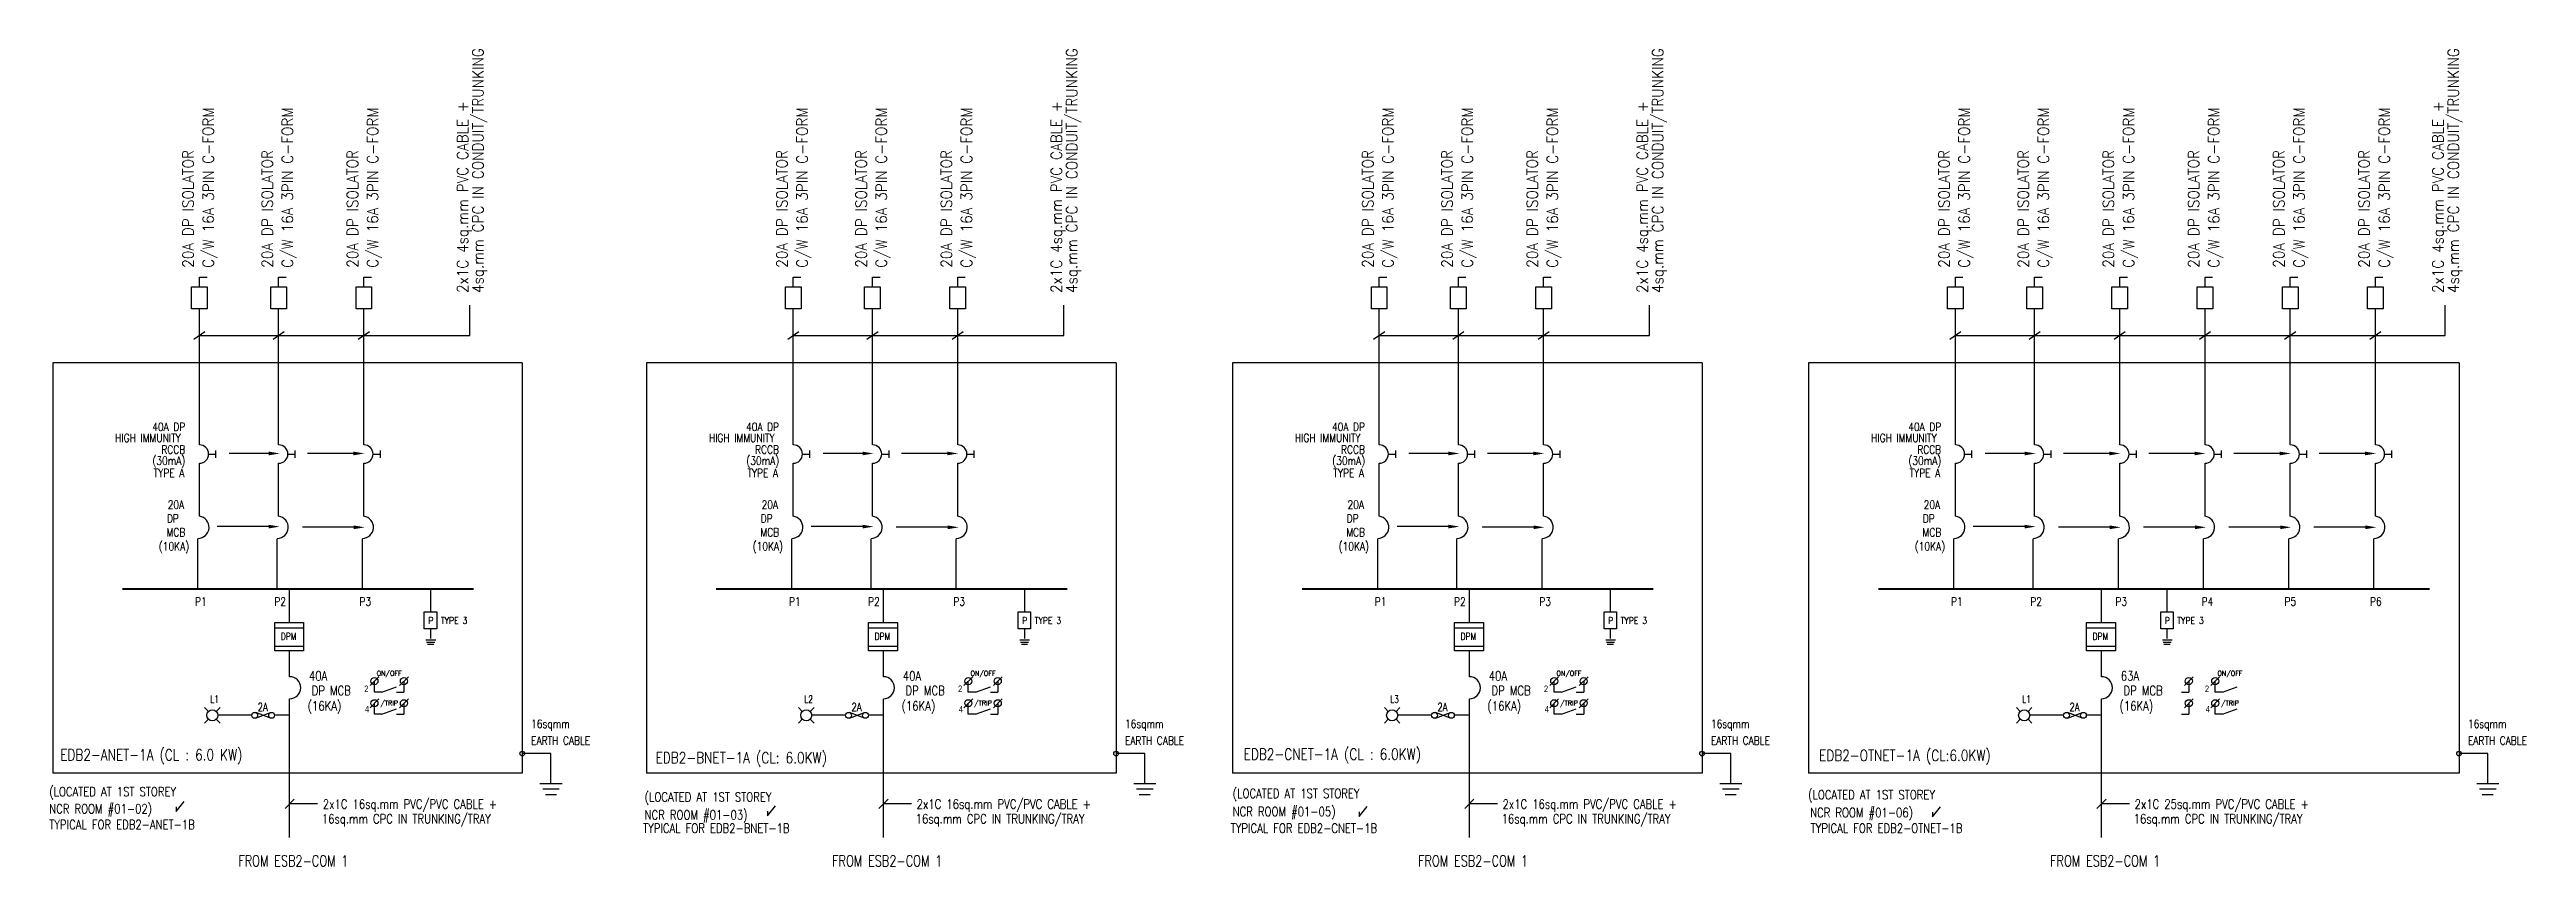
# Model space of a CAD drawing. Header units: millimetres. Extents: x 624049 to 847333, y 256790 to 538574.
# Drawn here: x 660459 to 727704, y 366289 to 388463 of the extents above; entities that cross this region are included whole.
import ezdxf
from ezdxf.enums import TextEntityAlignment as Align

# ---------------------------------------------------------------- set-up
doc = ezdxf.new("R2010")
doc.units = ezdxf.units.MM
doc.header["$LTSCALE"] = 0.01
doc.linetypes.add('{ -E- }', pattern=[0])
doc.layers.add('E-_ELEC----_E-', color=3, linetype='Continuous')
doc.styles.add('100', font='romans.shx', dxfattribs={"width": 0.8, "height": 250})
doc.styles.add('A2', font='SIMPLEX.shx', dxfattribs={"width": 0.95, "height": 190})
doc.styles.add('ATT', font='ROMANS.SHX')
doc.styles.add('MONOTXT', font='MONOTXT.SHX')
doc.styles.add('PwNote', font='Romans.shx', dxfattribs={"width": 0.75, "bigfont": 'Special.shx'})
doc.styles.add('ROMANS', font='romans', dxfattribs={"width": 0.75})

msp = doc.modelspace()

# ---------------------------------------------------------------- texts
at = {"ltscale": 1.5, "style": 'A2', "width": 0.9}
for s, p in [('4sq.mm CPC IN CONDUIT/TRUNKING', (672240, 381856)), ('4sq.mm CPC IN CONDUIT/TRUNKING', (688362, 381856)), ('4sq.mm CPC IN CONDUIT/TRUNKING', (704269, 381856)), ('4sq.mm CPC IN CONDUIT/TRUNKING', (725869, 381856)), ('2x1C 4sq.mm PVC CABLE +', (671821, 381856)), ('2x1C 4sq.mm PVC CABLE +', (687943, 381856)), ('2x1C 4sq.mm PVC CABLE +', (703850, 381856)), ('2x1C 4sq.mm PVC CABLE +', (725450, 381856))]:
    msp.add_text(s, height=300, rotation=90, dxfattribs=at).set_placement(p)
for s, height, rotation, style, width, p in [('C/W 16A 3PIN C-FORM', 300, 90, 'A2', 0.9, (664917, 382541)), ('C/W 16A 3PIN C-FORM', 300, 90, 'A2', 0.9, (667068, 382541)), ('C/W 16A 3PIN C-FORM', 300, 90, 'A2', 0.9, (669381, 382541)), ('C/W 16A 3PIN C-FORM', 300, 90, 'A2', 0.9, (681039, 382541)), ('C/W 16A 3PIN C-FORM', 300, 90, 'A2', 0.9, (683190, 382541)), ('C/W 16A 3PIN C-FORM', 300, 90, 'A2', 0.9, (685503, 382541)), ('C/W 16A 3PIN C-FORM', 300, 90, 'A2', 0.9, (696946, 382541)), ('C/W 16A 3PIN C-FORM', 300, 90, 'A2', 0.9, (699097, 382541)), ('C/W 16A 3PIN C-FORM', 300, 90, 'A2', 0.9, (701410, 382541)), ('C/W 16A 3PIN C-FORM', 300, 90, 'A2', 0.9, (712589, 382541)), ('C/W 16A 3PIN C-FORM', 300, 90, 'A2', 0.9, (714740, 382541)), ('C/W 16A 3PIN C-FORM', 300, 90, 'A2', 0.9, (717053, 382541)), ('C/W 16A 3PIN C-FORM', 300, 90, 'A2', 0.9, (719366, 382541)), ('C/W 16A 3PIN C-FORM', 300, 90, 'A2', 0.9, (721679, 382541)), ('C/W 16A 3PIN C-FORM', 300, 90, 'A2', 0.9, (723992, 382541)), ('20A DP ISOLATOR', 300, 90, 'A2', 0.9, (664370, 382541)), ('20A DP ISOLATOR', 300, 90, 'A2', 0.9, (666521, 382541)), ('20A DP ISOLATOR', 300, 90, 'A2', 0.9, (668834, 382541)), ('20A DP ISOLATOR', 300, 90, 'A2', 0.9, (680492, 382541)), ('20A DP ISOLATOR', 300, 90, 'A2', 0.9, (682643, 382541)), ('20A DP ISOLATOR', 300, 90, 'A2', 0.9, (684956, 382541)), ('20A DP ISOLATOR', 300, 90, 'A2', 0.9, (696399, 382541)), ('20A DP ISOLATOR', 300, 90, 'A2', 0.9, (698550, 382541)), ('20A DP ISOLATOR', 300, 90, 'A2', 0.9, (700863, 382541)), ('20A DP ISOLATOR', 300, 90, 'A2', 0.9, (712042, 382541)), ('20A DP ISOLATOR', 300, 90, 'A2', 0.9, (714193, 382541)), ('20A DP ISOLATOR', 300, 90, 'A2', 0.9, (716506, 382541)), ('20A DP ISOLATOR', 300, 90, 'A2', 0.9, (718819, 382541)), ('20A DP ISOLATOR', 300, 90, 'A2', 0.9, (721132, 382541)), ('20A DP ISOLATOR', 300, 90, 'A2', 0.9, (723445, 382541)), ('HIGH IMMUNITY', 225, 360, '100', 0.8, (662239, 377809)), ('40A DP', 225, 360, '100', 0.8, (663248, 378110)), ('HIGH IMMUNITY', 225, 360, '100', 0.8, (678361, 377809)), ('40A DP', 225, 360, '100', 0.8, (679370, 378110)), ('HIGH IMMUNITY', 225, 360, '100', 0.8, (694268, 377809)), ('40A DP', 225, 360, '100', 0.8, (695277, 378110)), ('HIGH IMMUNITY', 225, 360, '100', 0.8, (709911, 377809)), ('40A DP', 225, 360, '100', 0.8, (710920, 378110)), ('(30mA)', 225, 360, '100', 0.8, (663253, 377191)), ('RCCB', 225, 360, '100', 0.8, (663493, 377493)), ('(30mA)', 225, 360, '100', 0.8, (679375, 377191)), ('RCCB', 225, 360, '100', 0.8, (679615, 377493)), ('(30mA)', 225, 360, '100', 0.8, (695282, 377191)), ('RCCB', 225, 360, '100', 0.8, (695522, 377493)), ('(30mA)', 225, 360, '100', 0.8, (710925, 377191)), ('RCCB', 225, 360, '100', 0.8, (711165, 377493)), ('TYPE A', 225, 360, '100', 0.8, (663284, 376856)), ('TYPE A', 225, 360, '100', 0.8, (679406, 376856)), ('TYPE A', 225, 360, '100', 0.8, (695313, 376856)), ('TYPE A', 225, 360, '100', 0.8, (710956, 376856)), ('20A', 225, 360, '100', 0.8, (663668, 375997)), ('20A', 225, 360, '100', 0.8, (679790, 375997)), ('20A', 225, 360, '100', 0.8, (695697, 375997)), ('20A', 225, 360, '100', 0.8, (711340, 375997)), ('MCB', 225, 360, '100', 0.8, (663636, 375247)), ('DP', 225, 360, '100', 0.8, (663645, 375622)), ('MCB', 225, 360, '100', 0.8, (679758, 375247)), ('DP', 225, 360, '100', 0.8, (679767, 375622)), ('MCB', 225, 360, '100', 0.8, (695665, 375247)), ('DP', 225, 360, '100', 0.8, (695674, 375622)), ('MCB', 225, 360, '100', 0.8, (711308, 375247)), ('DP', 225, 360, '100', 0.8, (711317, 375622)), ('(10KA)', 225, 360, '100', 0.8, (663426, 374867)), ('(10KA)', 225, 360, '100', 0.8, (679548, 374867)), ('(10KA)', 225, 360, '100', 0.8, (695455, 374867)), ('(10KA)', 225, 360, '100', 0.8, (711098, 374867)), ('P1', 225, 360, '100', 0.8, (664410, 373367)), ('P2', 225, 360, '100', 0.8, (666561, 373367)), ('P3', 225, 360, '100', 0.8, (668874, 373367)), ('P1', 225, 360, '100', 0.8, (680532, 373367)), ('P2', 225, 360, '100', 0.8, (682683, 373367)), ('P3', 225, 360, '100', 0.8, (684996, 373367)), ('P1', 225, 360, '100', 0.8, (696439, 373367)), ('P2', 225, 360, '100', 0.8, (698590, 373367)), ('P3', 225, 360, '100', 0.8, (700903, 373367)), ('P1', 225, 360, '100', 0.8, (712082, 373367)), ('P2', 225, 360, '100', 0.8, (714233, 373367)), ('P3', 225, 360, '100', 0.8, (716546, 373367)), ('P4', 225, 360, '100', 0.8, (718883, 373367)), ('P5', 225, 360, '100', 0.8, (721136, 373367)), ('P6', 225, 360, '100', 0.8, (723457, 373367)), ('16sqmm', 225, 360, '100', 0.8, (673534, 370047)), ('16sqmm', 225, 360, '100', 0.8, (689656, 370047)), ('16sqmm', 225, 360, '100', 0.8, (705563, 370047)), ('16sqmm', 225, 360, '100', 0.8, (726115, 370047)), ('EARTH CABLE', 225, 360, '100', 0.8, (673534, 369594)), ('EARTH CABLE', 225, 360, '100', 0.8, (689656, 369594)), ('EARTH CABLE', 225, 360, '100', 0.8, (705563, 369594)), ('EARTH CABLE', 225, 360, '100', 0.8, (726115, 369594)), ('2x1C 16sq.mm PVC/PVC CABLE +', 250, 360, 'PwNote', 0.8, (667878, 367857)), ('2x1C 16sq.mm PVC/PVC CABLE +', 250, 360, 'PwNote', 0.8, (684000, 367857)), ('2x1C 16sq.mm PVC/PVC CABLE +', 250, 360, 'PwNote', 0.8, (699907, 367857)), ('2x1C 25sq.mm PVC/PVC CABLE +', 250, 360, 'PwNote', 0.8, (717066, 367857)), ('16sq.mm CPC IN TRUNKING/TRAY', 250, 360, 'PwNote', 0.8, (667852, 367457)), ('16sq.mm CPC IN TRUNKING/TRAY', 250, 360, 'PwNote', 0.8, (683974, 367457)), ('16sq.mm CPC IN TRUNKING/TRAY', 250, 360, 'PwNote', 0.8, (699881, 367457)), ('16sq.mm CPC IN TRUNKING/TRAY', 250, 360, 'PwNote', 0.8, (717040, 367457))]:
    msp.add_text(s, height=height, rotation=rotation, dxfattribs=dict(style=style, width=width)).set_placement(p)
for s, height, style, width, p in [('DPM', 186.6, '100', 0.8, (666739, 372442)), ('P', 180, 'ROMANS', 0.85, (670743, 372874)), ('TYPE 3', 180, 'ROMANS', 0.85, (671081, 372874)), ('DPM', 186.6, '100', 0.8, (682861, 372442)), ('P', 180, 'ROMANS', 0.85, (686865, 372874)), ('TYPE 3', 180, 'ROMANS', 0.85, (687203, 372874)), ('DPM', 186.6, '100', 0.8, (698768, 372442)), ('P', 180, 'ROMANS', 0.85, (702772, 372874)), ('TYPE 3', 180, 'ROMANS', 0.85, (703110, 372874)), ('DPM', 186.6, '100', 0.8, (715927, 372442)), ('P', 180, 'ROMANS', 0.85, (717884, 372874)), ('TYPE 3', 180, 'ROMANS', 0.85, (718222, 372874)), ('L1', 200, 'ROMANS', 0.75, (664824, 370727)), ('L2', 200, 'ROMANS', 0.75, (680946, 370727)), ('L3', 200, 'ROMANS', 0.75, (696853, 370727)), ('L1', 200, 'ROMANS', 0.75, (714012, 370727)), ('FROM ESB2-COM 1', 300, 'PwNote', 0.75, (665584, 366289)), ('FROM ESB2-COM 1', 300, 'PwNote', 0.75, (681706, 366289)), ('FROM ESB2-COM 1', 300, 'PwNote', 0.75, (697613, 366289)), ('FROM ESB2-COM 1', 300, 'PwNote', 0.75, (714772, 366289))]:
    msp.add_text(s, height=height, dxfattribs=dict(style=style, width=width)).set_placement(p)
at = {"style": 'PwNote', "width": 0.8}
for s, p in [('40A', (667751, 371463)), ('40A', (683873, 371463)), ('40A', (699780, 371463)), ('63A', (716939, 371463)), ('(16KA)', (667925, 370630)), ('DP MCB', (668108, 371064)), ('(16KA)', (684047, 370630)), ('DP MCB', (684230, 371064)), ('(16KA)', (699954, 370630)), ('DP MCB', (700137, 371064)), ('(16KA)', (717113, 370630)), ('DP MCB', (717296, 371064))]:
    msp.add_text(s, height=250, dxfattribs=at).set_placement(p, align=Align.MIDDLE)
at = {"style": 'MONOTXT', "width": 0.8}
for s, p in [('2', (669119, 371112)), ('2', (685241, 371112)), ('2', (701148, 371112)), ('2', (719093, 371112)), ('4', (669140, 370559)), ('4', (685262, 370559)), ('4', (701169, 370559)), ('4', (719114, 370559))]:
    msp.add_text(s, height=176, dxfattribs=at).set_placement(p, align=Align.MIDDLE_RIGHT)
at = {"style": 'ATT'}
for s, p in [('ON/OFF', (669680, 371531)), ('ON/OFF', (685802, 371531)), ('ON/OFF', (701709, 371531)), ('ON/OFF', (719654, 371531)), ('/TRIP', (669680, 370723)), ('/TRIP', (685802, 370723)), ('/TRIP', (701709, 370723)), ('/TRIP', (719654, 370723))]:
    msp.add_text(s, height=128, rotation=0, dxfattribs=at).set_placement(p, align=Align.MIDDLE_CENTER)
at = {"style": 'ROMANS', "width": 0.75}
for p in [(666246, 370502), (682368, 370502), (698275, 370502), (715434, 370502)]:
    msp.add_text('2A', height=225, dxfattribs=at).set_placement(p, align=Align.CENTER)
at = {"ltscale": 1.5, "style": 'PwNote', "width": 0.8}
for s, height, p in [('EDB2-ANET-1A (CL : 6.0 KW)', 300, (660750, 369169)), ('EDB2-BNET-1A (CL: 6.0KW)', 300, (676914, 369090)), ('EDB2-CNET-1A (CL : 6.0KW)', 300, (692879, 369187)), ('EDB2-OTNET-1A (CL:6.0KW)', 300, (708501, 369153)), ('(LOCATED AT 1ST STOREY', 250, (660450, 368194)), ('NCR ROOM #01-02)', 250, (660450, 367729)), ('(LOCATED AT 1ST STOREY', 250, (676615, 368048)), ('NCR ROOM #01-03)', 250, (676615, 367565)), ('(LOCATED AT 1ST STOREY', 250, (692580, 368145)), ('NCR ROOM #01-05)', 250, (692580, 367654)), ('(LOCATED AT 1ST STOREY', 250, (708202, 368111)), ('NCR ROOM #01-06)', 250, (708257, 367626)), ('TYPICAL FOR EDB2-ANET-1B', 250, (660450, 367301)), ('TYPICAL FOR EDB2-BNET-1B', 250, (676572, 367202)), ('TYPICAL FOR EDB2-CNET-1B', 250, (692525, 367202)), ('TYPICAL FOR EDB2-OTNET-1B', 250, (708269, 367202))]:
    msp.add_text(s, height=height, dxfattribs=at).set_placement(p)

# ---------------------------------------------------------------- linework, layer by layer
for p, q in [((664528, 377732), (664528, 381424)), ((666679, 377732), (666679, 381424)), ((668992, 377732), (668992, 381424)), ((680650, 377732), (680650, 381424)), ((682801, 377732), (682801, 381424)), ((685114, 377732), (685114, 381424)), ((696557, 377732), (696557, 381424)), ((698708, 377732), (698708, 381424)), ((701021, 377732), (701021, 381424)), ((712200, 377732), (712200, 381424)), ((714351, 377732), (714351, 381424)), ((716664, 377732), (716664, 381424)), ((718977, 377732), (718977, 381424)), ((721290, 377732), (721290, 381424)), ((723603, 377732), (723603, 381424)), ((664377, 380598), (664678, 380808)), ((666528, 380598), (666829, 380808)), ((668841, 380598), (669142, 380808)), ((680499, 380598), (680800, 380808)), ((682650, 380598), (682951, 380808)), ((684963, 380598), (685264, 380808)), ((696406, 380598), (696707, 380808)), ((698557, 380598), (698858, 380808)), ((700870, 380598), (701171, 380808)), ((712049, 380598), (712350, 380808)), ((714200, 380598), (714501, 380808)), ((716513, 380598), (716814, 380808)), ((718826, 380598), (719127, 380808)), ((721139, 380598), (721440, 380808)), ((723452, 380598), (723753, 380808)), ((664778, 377482), (664978, 377482)), ((664978, 377382), (664978, 377582)), ((666929, 377482), (667129, 377482)), ((667129, 377382), (667129, 377582)), ((669242, 377482), (669442, 377482)), ((669442, 377382), (669442, 377582)), ((680900, 377482), (681100, 377482)), ((681100, 377382), (681100, 377582)), ((683051, 377482), (683251, 377482)), ((683251, 377382), (683251, 377582)), ((685364, 377482), (685564, 377482)), ((685564, 377382), (685564, 377582)), ((696807, 377482), (697007, 377482)), ((697007, 377382), (697007, 377582)), ((698958, 377482), (699158, 377482)), ((699158, 377382), (699158, 377582)), ((701271, 377482), (701471, 377482)), ((701471, 377382), (701471, 377582)), ((712450, 377482), (712650, 377482)), ((712650, 377382), (712650, 377582)), ((714601, 377482), (714801, 377482)), ((714801, 377382), (714801, 377582)), ((716914, 377482), (717114, 377482)), ((717114, 377382), (717114, 377582)), ((719227, 377482), (719427, 377482)), ((719427, 377382), (719427, 377582)), ((721540, 377482), (721740, 377482)), ((721740, 377382), (721740, 377582)), ((723853, 377482), (724053, 377482)), ((724053, 377382), (724053, 377582)), ((664528, 375795), (664528, 377232)), ((666679, 375795), (666679, 377232)), ((668992, 375795), (668992, 377232)), ((680650, 375795), (680650, 377232)), ((682801, 375795), (682801, 377232)), ((685114, 375795), (685114, 377232)), ((696557, 375795), (696557, 377232)), ((698708, 375795), (698708, 377232)), ((701021, 375795), (701021, 377232)), ((712200, 375795), (712200, 377232)), ((714351, 375795), (714351, 377232)), ((716664, 375795), (716664, 377232)), ((718977, 375795), (718977, 377232)), ((721290, 375795), (721290, 377232)), ((723603, 375795), (723603, 377232)), ((670803, 373820), (670803, 373204)), ((686925, 373820), (686925, 373204)), ((702832, 373820), (702832, 373204)), ((717944, 373820), (717944, 373204)), ((666573, 372770), (667357, 372770)), ((670803, 372737), (670803, 372474)), ((682695, 372770), (683479, 372770)), ((686925, 372737), (686925, 372474)), ((698602, 372770), (699386, 372770)), ((702832, 372737), (702832, 372474)), ((715761, 372770), (716545, 372770)), ((717944, 372737), (717944, 372474)), ((666573, 372264), (667357, 372264)), ((670679, 372438), (670946, 372438)), ((670696, 372375), (670916, 372375)), ((670721, 372321), (670888, 372321)), ((682695, 372264), (683479, 372264)), ((686801, 372438), (687068, 372438)), ((686818, 372375), (687038, 372375)), ((686843, 372321), (687010, 372321)), ((698602, 372264), (699386, 372264)), ((702708, 372438), (702975, 372438)), ((702725, 372375), (702945, 372375)), ((702750, 372321), (702917, 372321)), ((715761, 372264), (716545, 372264)), ((717820, 372438), (718087, 372438)), ((717837, 372375), (718057, 372375)), ((717862, 372321), (718029, 372321)), ((669160, 371199), (669400, 371439)), ((669280, 371019), (669280, 371319)), ((669960, 371199), (670200, 371439)), ((670080, 371319), (670080, 371019)), ((685282, 371199), (685522, 371439)), ((685402, 371019), (685402, 371319)), ((686082, 371199), (686322, 371439)), ((686202, 371319), (686202, 371019)), ((701189, 371199), (701429, 371439)), ((701309, 371019), (701309, 371319)), ((701989, 371199), (702229, 371439)), ((702109, 371319), (702109, 371019)), ((718418, 371199), (718658, 371439)), ((718538, 371319), (718538, 371019)), ((719134, 371199), (719374, 371439)), ((719254, 371019), (719254, 371319)), ((669160, 370599), (669400, 370839)), ((669480, 371019), (669280, 371019)), ((669280, 370419), (669280, 370719)), ((669480, 371019), (669880, 371169)), ((669480, 370419), (669880, 370569)), ((669880, 371019), (670080, 371019)), ((669960, 370599), (670200, 370839)), ((670080, 370719), (670080, 370419)), ((685282, 370599), (685522, 370839)), ((685602, 371019), (685402, 371019)), ((685402, 370419), (685402, 370719)), ((685602, 371019), (686002, 371169)), ((685602, 370419), (686002, 370569)), ((686002, 371019), (686202, 371019)), ((686082, 370599), (686322, 370839)), ((686202, 370719), (686202, 370419)), ((701189, 370599), (701429, 370839)), ((701509, 371019), (701309, 371019)), ((701309, 370419), (701309, 370719)), ((701509, 371019), (701909, 371169)), ((701509, 370419), (701909, 370569)), ((701909, 371019), (702109, 371019)), ((701989, 370599), (702229, 370839)), ((702109, 370719), (702109, 370419)), ((718338, 371019), (718538, 371019)), ((718418, 370599), (718658, 370839)), ((718538, 370719), (718538, 370419)), ((719134, 370599), (719374, 370839)), ((719454, 371019), (719254, 371019)), ((719254, 370419), (719254, 370719)), ((719454, 371019), (719854, 371169)), ((719454, 370419), (719854, 370569)), ((669480, 370419), (669280, 370419)), ((669880, 370419), (670080, 370419)), ((685602, 370419), (685402, 370419)), ((686002, 370419), (686202, 370419)), ((701509, 370419), (701309, 370419)), ((701909, 370419), (702109, 370419)), ((718338, 370419), (718538, 370419)), ((719454, 370419), (719254, 370419)), ((674072, 368545), (674072, 369352)), ((690194, 368545), (690194, 369352)), ((706101, 368545), (706101, 369352)), ((726653, 368545), (726653, 369352)), ((673772, 368545), (674372, 368545)), ((689894, 368545), (690494, 368545)), ((705801, 368545), (706401, 368545)), ((726353, 368545), (726953, 368545)), ((666852, 367864), (667102, 368114)), ((667736, 367989), (666977, 367989)), ((673847, 368395), (674297, 368395)), ((673922, 368245), (674222, 368245)), ((682974, 367864), (683224, 368114)), ((683858, 367989), (683099, 367989)), ((689969, 368395), (690419, 368395)), ((690044, 368245), (690344, 368245)), ((698881, 367864), (699131, 368114)), ((699765, 367989), (699006, 367989)), ((705876, 368395), (706326, 368395)), ((705951, 368245), (706251, 368245)), ((716040, 367864), (716290, 368114)), ((716924, 367989), (716165, 367989)), ((726428, 368395), (726878, 368395)), ((726503, 368245), (726803, 368245))]:
    msp.add_line(p, q)
at = {"linetype": '{ -E- }', "ltscale": 1.5}
for p, q in [((673293, 379963), (660544, 379963)), ((660544, 379963), (660544, 368823)), ((673293, 379963), (673293, 368823)), ((689415, 379963), (676666, 379963)), ((676666, 379963), (676666, 368823)), ((689415, 379963), (689415, 368823)), ((705322, 379963), (692573, 379963)), ((692573, 379963), (692573, 368823)), ((705322, 379963), (705322, 368823)), ((725874, 379963), (708216, 379963)), ((708216, 379963), (708216, 368823)), ((725874, 379963), (725874, 368823)), ((673293, 368823), (660544, 368823)), ((689415, 368823), (676666, 368823)), ((705322, 368823), (692573, 368823)), ((725874, 368823), (708216, 368823))]:
    msp.add_line(p, q, dxfattribs=at)
at = {"linetype": '{ -E- }'}
for p, q in [((666408, 377499), (665337, 377499)), ((668709, 377499), (667466, 377499)), ((682530, 377499), (681459, 377499)), ((684831, 377499), (683588, 377499)), ((698437, 377499), (697366, 377499)), ((700738, 377499), (699495, 377499)), ((714080, 377499), (713009, 377499)), ((716381, 377499), (715138, 377499)), ((718694, 377499), (717451, 377499)), ((721007, 377499), (719764, 377499)), ((723320, 377499), (722077, 377499)), ((666408, 375514), (665012, 375514)), ((668720, 375495), (667324, 375495)), ((682530, 375514), (681134, 375514)), ((684842, 375495), (683446, 375495)), ((698437, 375514), (697041, 375514)), ((700749, 375495), (699353, 375495)), ((714080, 375514), (712684, 375514)), ((716392, 375495), (714996, 375495)), ((718705, 375495), (717309, 375495)), ((721018, 375495), (719622, 375495)), ((723331, 375495), (721935, 375495)), ((664489, 373820), (664489, 375183)), ((666640, 373820), (666640, 375183)), ((668953, 373820), (668953, 375183)), ((680611, 373820), (680611, 375183)), ((682762, 373820), (682762, 375183)), ((685075, 373820), (685075, 375183)), ((696518, 373820), (696518, 375183)), ((698669, 373820), (698669, 375183)), ((700982, 373820), (700982, 375183)), ((712161, 373820), (712161, 375183)), ((714312, 373820), (714312, 375183)), ((716625, 373820), (716625, 375183)), ((718938, 373820), (718938, 375183)), ((721251, 373820), (721251, 375183)), ((723564, 373820), (723564, 375183)), ((666977, 372911), (666977, 373820)), ((683099, 372911), (683099, 373820)), ((699006, 372911), (699006, 373820)), ((716165, 372911), (716165, 373820)), ((666977, 371438), (666977, 372140)), ((683099, 371438), (683099, 372140)), ((699006, 371438), (699006, 372140)), ((716165, 371438), (716165, 372140)), ((666977, 367078), (666977, 370838)), ((683099, 367078), (683099, 370838)), ((699006, 367078), (699006, 370838)), ((716165, 367078), (716165, 370838)), ((674072, 369352), (673293, 369352)), ((690194, 369352), (689415, 369352)), ((706101, 369352), (705322, 369352)), ((726653, 369352), (725874, 369352))]:
    msp.add_line(p, q, dxfattribs=at)
at = {"color": 7}
for p, q in [((664774, 370497), (664668, 370603)), ((664986, 370497), (665092, 370603)), ((680896, 370497), (680790, 370603)), ((681108, 370497), (681214, 370603)), ((696803, 370497), (696697, 370603)), ((697015, 370497), (697121, 370603)), ((713962, 370497), (713856, 370603)), ((714174, 370497), (714280, 370603)), ((664774, 370285), (664668, 370179)), ((664986, 370285), (665092, 370179)), ((665949, 370391), (665030, 370391)), ((666055, 370316), (666461, 370466)), ((666460, 370317), (666057, 370465)), ((666977, 370391), (666567, 370391)), ((680896, 370285), (680790, 370179)), ((681108, 370285), (681214, 370179)), ((682071, 370391), (681152, 370391)), ((682177, 370316), (682583, 370466)), ((682582, 370317), (682179, 370465)), ((683099, 370391), (682689, 370391)), ((696803, 370285), (696697, 370179)), ((697015, 370285), (697121, 370179)), ((697978, 370391), (697059, 370391)), ((698084, 370316), (698490, 370466)), ((698489, 370317), (698086, 370465)), ((699006, 370391), (698596, 370391)), ((713962, 370285), (713856, 370179)), ((714174, 370285), (714280, 370179)), ((715137, 370391), (714218, 370391)), ((715243, 370316), (715649, 370466)), ((715648, 370317), (715245, 370465)), ((716165, 370391), (715755, 370391))]:
    msp.add_line(p, q, dxfattribs=at)
for points in [[(664315, 382026), (664740, 382026), (664740, 381424), (664315, 381424)], [(666466, 382026), (666891, 382026), (666891, 381424), (666466, 381424)], [(668779, 382026), (669204, 382026), (669204, 381424), (668779, 381424)], [(680437, 382026), (680862, 382026), (680862, 381424), (680437, 381424)], [(682588, 382026), (683013, 382026), (683013, 381424), (682588, 381424)], [(684901, 382026), (685326, 382026), (685326, 381424), (684901, 381424)], [(696344, 382026), (696769, 382026), (696769, 381424), (696344, 381424)], [(698495, 382026), (698920, 382026), (698920, 381424), (698495, 381424)], [(700808, 382026), (701233, 382026), (701233, 381424), (700808, 381424)], [(711987, 382026), (712412, 382026), (712412, 381424), (711987, 381424)], [(714138, 382026), (714563, 382026), (714563, 381424), (714138, 381424)], [(716451, 382026), (716876, 382026), (716876, 381424), (716451, 381424)], [(718764, 382026), (719189, 382026), (719189, 381424), (718764, 381424)], [(721077, 382026), (721502, 382026), (721502, 381424), (721077, 381424)], [(723390, 382026), (723815, 382026), (723815, 381424), (723390, 381424)]]:
    msp.add_lwpolyline(points, close=True, dxfattribs=at)
for points in [[(664528, 382026), (664528, 382287), (664734, 382287)], [(666679, 382026), (666679, 382287), (666885, 382287)], [(668992, 382026), (668992, 382287), (669198, 382287)], [(680650, 382026), (680650, 382287), (680856, 382287)], [(682801, 382026), (682801, 382287), (683007, 382287)], [(685114, 382026), (685114, 382287), (685320, 382287)], [(696557, 382026), (696557, 382287), (696763, 382287)], [(698708, 382026), (698708, 382287), (698914, 382287)], [(701021, 382026), (701021, 382287), (701227, 382287)], [(712200, 382026), (712200, 382287), (712406, 382287)], [(714351, 382026), (714351, 382287), (714557, 382287)], [(716664, 382026), (716664, 382287), (716870, 382287)], [(718977, 382026), (718977, 382287), (719183, 382287)], [(721290, 382026), (721290, 382287), (721496, 382287)], [(723603, 382026), (723603, 382287), (723809, 382287)]]:
    msp.add_lwpolyline(points, dxfattribs=at)
for points in [[(664528, 380703), (671870, 380703), (671870, 381522)], [(680650, 380703), (687992, 380703), (687992, 381522)], [(696557, 380703), (703899, 380703), (703899, 381522)], [(712200, 380703), (725499, 380703), (725499, 381522)]]:
    msp.add_lwpolyline(points)
at = {"const_width": 50}
for points in [[(662434, 373820), (671971, 373820)], [(678556, 373820), (688093, 373820)], [(694463, 373820), (704000, 373820)], [(710106, 373820), (725073, 373820)]]:
    msp.add_lwpolyline(points, dxfattribs=at)
for points in [[(666573, 372911), (667357, 372911), (667357, 372140), (666573, 372140)], [(670634, 373204), (670973, 373204), (670973, 372737), (670634, 372737)], [(682695, 372911), (683479, 372911), (683479, 372140), (682695, 372140)], [(686756, 373204), (687095, 373204), (687095, 372737), (686756, 372737)], [(698602, 372911), (699386, 372911), (699386, 372140), (698602, 372140)], [(702663, 373204), (703002, 373204), (703002, 372737), (702663, 372737)], [(715761, 372911), (716545, 372911), (716545, 372140), (715761, 372140)], [(717775, 373204), (718114, 373204), (718114, 372737), (717775, 372737)]]:
    msp.add_lwpolyline(points, close=True)
for centre, radius in [((669280, 371319), 96), ((670080, 371319), 96), ((685402, 371319), 96), ((686202, 371319), 96), ((701309, 371319), 96), ((702109, 371319), 96), ((718538, 371319), 96), ((719254, 371319), 96), ((669280, 370719), 96), ((670080, 370719), 96), ((685402, 370719), 96), ((686202, 370719), 96), ((701309, 370719), 96), ((702109, 370719), 96), ((718538, 370719), 96), ((719254, 370719), 96), ((673293, 369352), 63.8), ((689415, 369352), 63.8), ((705322, 369352), 63.8), ((725874, 369352), 63.8)]:
    msp.add_circle(centre, radius)
at = {"color": 7}
for centre, radius in [((664880, 370391), 150), ((681002, 370391), 150), ((696909, 370391), 150), ((714068, 370391), 150), ((666029, 370391), 79.2), ((666488, 370391), 79.2), ((682151, 370391), 79.2), ((682610, 370391), 79.2), ((698058, 370391), 79.2), ((698517, 370391), 79.2), ((715217, 370391), 79.2), ((715676, 370391), 79.2)]:
    msp.add_circle(centre, radius, dxfattribs=at)
for centre, radius, start, end in [((664528, 377482), 250, 270, 90), ((666679, 377482), 250, 270, 90), ((668992, 377482), 250, 270, 90), ((680650, 377482), 250, 270, 90), ((682801, 377482), 250, 270, 90), ((685114, 377482), 250, 270, 90), ((696557, 377482), 250, 270, 90), ((698708, 377482), 250, 270, 90), ((701021, 377482), 250, 270, 90), ((712200, 377482), 250, 270, 90), ((714351, 377482), 250, 270, 90), ((716664, 377482), 250, 270, 90), ((718977, 377482), 250, 270, 90), ((721290, 377482), 250, 270, 90), ((723603, 377482), 250, 270, 90), ((664488, 375496), 301, 270.24358, 82.51914), ((666639, 375496), 301, 270.24358, 82.51914), ((668952, 375496), 301, 270.24358, 82.51914), ((680610, 375496), 301, 270.24358, 82.51914), ((682761, 375496), 301, 270.24358, 82.51914), ((685074, 375496), 301, 270.24358, 82.51914), ((696517, 375496), 301, 270.24358, 82.51914), ((698668, 375496), 301, 270.24358, 82.51914), ((700981, 375496), 301, 270.24358, 82.51914), ((712160, 375496), 301, 270.24358, 82.51914), ((714311, 375496), 301, 270.24358, 82.51914), ((716624, 375496), 301, 270.24358, 82.51914), ((718937, 375496), 301, 270.24358, 82.51914), ((721250, 375496), 301, 270.24358, 82.51914), ((723563, 375496), 301, 270.24358, 82.51914), ((666977, 371138), 300, 270, 90), ((683099, 371138), 300, 270, 90), ((699006, 371138), 300, 270, 90), ((716165, 371138), 300, 270, 90)]:
    msp.add_arc(centre, radius, start, end)
for points in [[(666408, 377549), (666708, 377499), (666408, 377449)], [(668709, 377549), (669009, 377499), (668709, 377449)], [(682530, 377549), (682830, 377499), (682530, 377449)], [(684831, 377549), (685131, 377499), (684831, 377449)], [(698437, 377549), (698737, 377499), (698437, 377449)], [(700738, 377549), (701038, 377499), (700738, 377449)], [(714080, 377549), (714380, 377499), (714080, 377449)], [(716381, 377549), (716681, 377499), (716381, 377449)], [(718694, 377549), (718994, 377499), (718694, 377449)], [(721007, 377549), (721307, 377499), (721007, 377449)], [(723320, 377549), (723620, 377499), (723320, 377449)], [(666408, 375564), (666708, 375514), (666408, 375464)], [(668720, 375545), (669020, 375495), (668720, 375445)], [(682530, 375564), (682830, 375514), (682530, 375464)], [(684842, 375545), (685142, 375495), (684842, 375445)], [(698437, 375564), (698737, 375514), (698437, 375464)], [(700749, 375545), (701049, 375495), (700749, 375445)], [(714080, 375564), (714380, 375514), (714080, 375464)], [(716392, 375545), (716692, 375495), (716392, 375445)], [(718705, 375545), (719005, 375495), (718705, 375445)], [(721018, 375545), (721318, 375495), (721018, 375445)], [(723331, 375545), (723631, 375495), (723331, 375445)]]:
    msp.add_solid(points)
at = {"layer": 'E-_ELEC----_E-', "color": 3}
for points in [[(663893, 367905), (663893, 367779), (664113, 368049)], [(679949, 367786), (679949, 367660), (680169, 367930)], [(696014, 367774), (696014, 367648), (696234, 367918)], [(711579, 367763), (711579, 367637), (711799, 367907)]]:
    msp.add_lwpolyline(points, dxfattribs=at)

msp.set_redraw_order([(e.dxf.handle, doc.entitydb.next_handle()) for e in msp.query("TEXT MTEXT ATTDEF DIMENSION ARC_DIMENSION")])  # texts and dimensions are drawn at this point

doc.saveas('drawing.dxf')
